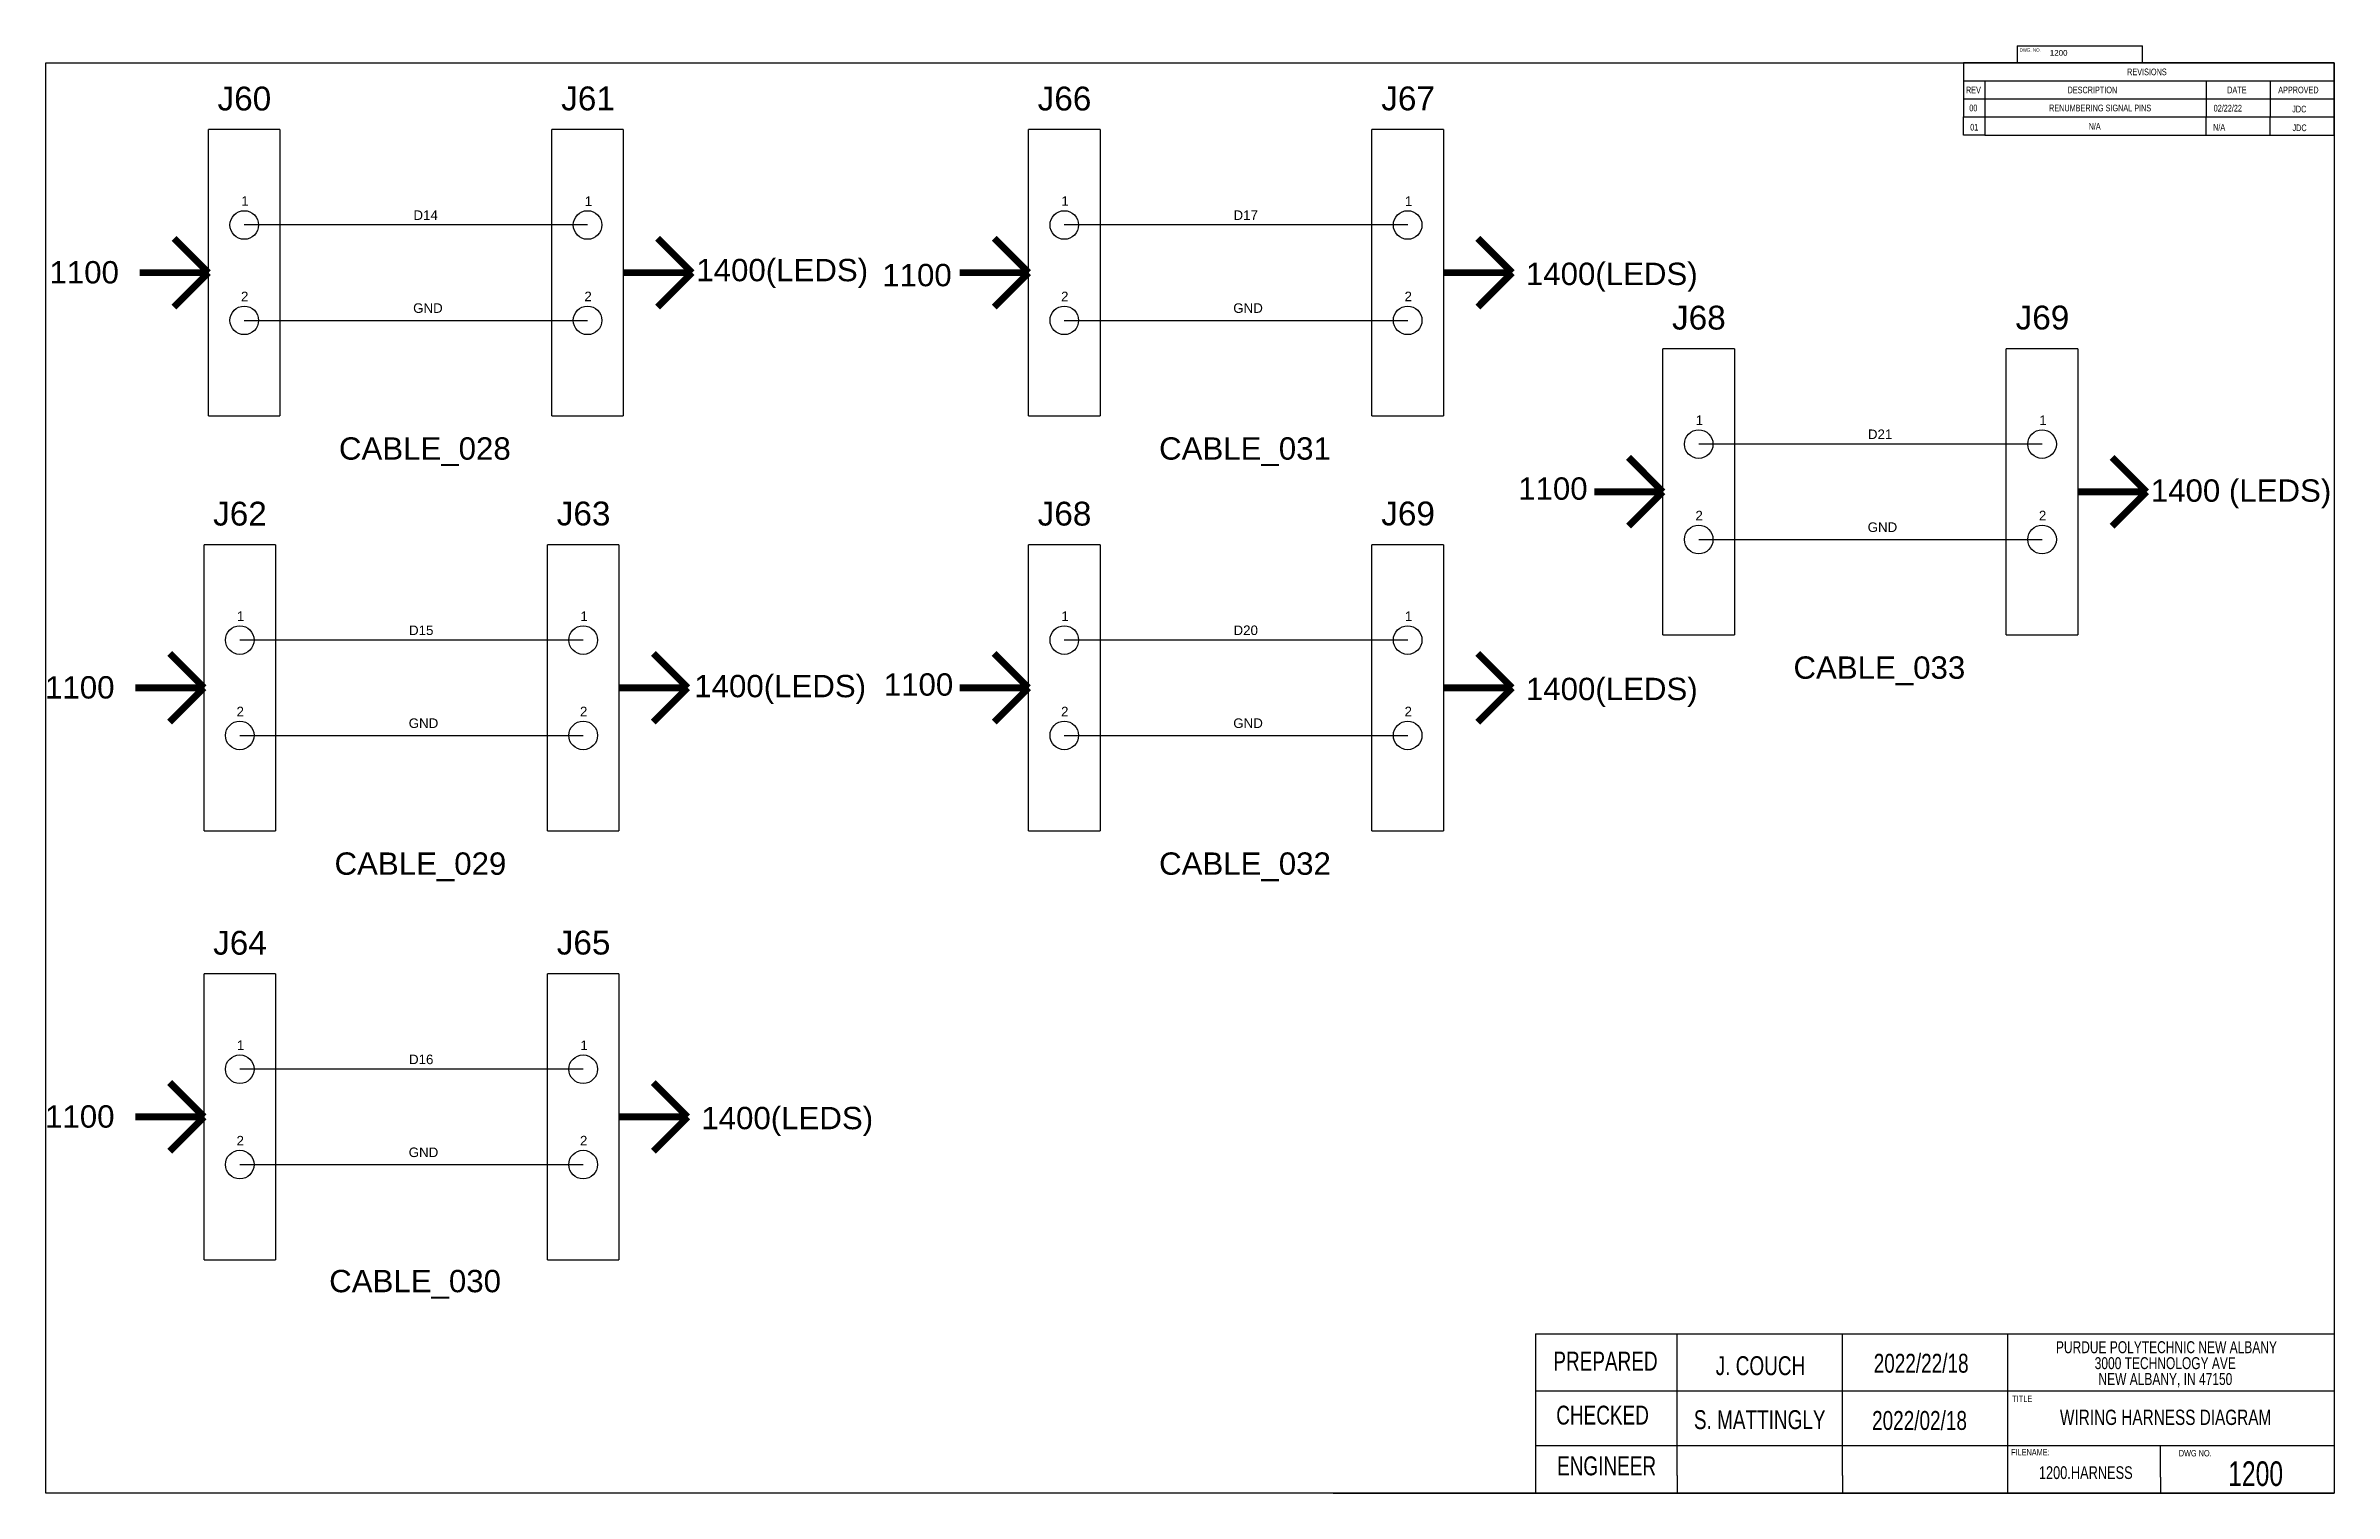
# Model space of a CAD drawing. Header units: inches. Extents: x 2.5 to 91.5, y 2.4 to 32.8.
# Drawn here: x 2.51 to 50.51, y 2.44 to 32.79 of the extents above; entities that cross this region are included whole.
import ezdxf

# ---------------------------------------------------------------- set-up
doc = ezdxf.new("R2010")
doc.units = ezdxf.units.IN
doc.header["$MEASUREMENT"] = 0
doc.layers.add('SLD-0', color=7, linetype='Continuous')
doc.styles.add('SLDTEXTSTYLE0', font='TXT', dxfattribs={"width": 0.75})
doc.styles.get("Standard").update_dxf_attribs({"font": 'arial.ttf'})

msp = doc.modelspace()

# ---------------------------------------------------------------- texts
for s, height, p in [('1400(LEDS)', 0.4687, (16.154, 27.855)), ('1100', 0.4687, (2.586, 27.809)), ('1100', 0.4687, (20.054, 27.75)), ('1400(LEDS)', 0.4687, (33.554, 27.776)), ('CABLE_028', 0.4687, (8.658, 24.113)), ('CABLE_031', 0.4687, (25.86, 24.113)), ('1100', 0.4687, (33.392, 23.273)), ('1400 (LEDS)', 0.46872, (46.661, 23.231)), ('CABLE_033', 0.4687, (39.166, 19.518)), ('1100', 0.4687, (2.494, 19.103)), ('1400(LEDS)', 0.4687, (16.111, 19.13)), ('1100', 0.4687, (20.086, 19.163)), ('1400(LEDS)', 0.4687, (33.554, 19.07)), ('CABLE_029', 0.4687, (8.565, 15.407)), ('CABLE_032', 0.4687, (25.86, 15.407)), ('1100', 0.4687, (2.494, 10.103)), ('1400(LEDS)', 0.4687, (16.259, 10.07)), ('CABLE_030', 0.4687, (8.453, 6.651))]:
    msp.add_text(s, height=height).set_placement(p)
at = {"attachment_point": 1}
for s, width, gutter_width, heights, insert, char_height in [('1200', 1.61993, 0.534, [0], (44.543, 32.705), 0.1195), ('J60', 0.24175, 1, [0.204], (6.111, 31.937), 0.5), ('J61', 0.24175, 1, [0.204], (13.319, 31.94), 0.5), ('J66', 0.24175, 1, [0.204], (23.313, 31.937), 0.5), ('J67', 0.24175, 1, [0.204], (30.52, 31.94), 0.5), ('1', 0.1052, 1, [0], (6.609, 29.637), 0.2), ('\\pxt1;D14', 1.23567, 1, [0], (10.22, 29.341), 0.2), ('1', 0.1052, 1, [0], (13.814, 29.635), 0.2), ('1', 0.1052, 1, [0], (23.81, 29.637), 0.2), ('D17', 1.23567, 1, [0], (27.421, 29.341), 0.2), ('1', 0.1052, 1, [0], (31.015, 29.635), 0.2), ('2', 0.1052, 1, [0], (6.603, 27.636), 0.2), ('\\pxt1;GND', 1.23567, 1, [0], (10.214, 27.392), 0.2), ('2', 0.1052, 1, [0], (13.806, 27.637), 0.2), ('2', 0.1052, 1, [0], (23.804, 27.636), 0.2), ('\\pxt1;GND', 1.23567, 1, [0], (27.416, 27.392), 0.2), ('2', 0.1052, 1, [0], (31.008, 27.637), 0.2), ('J68', 0.24175, 1, [0.204], (36.619, 27.342), 0.5), ('J69', 0.24175, 1, [0.204], (43.826, 27.344), 0.5), ('1', 0.1052, 1, [0], (37.116, 25.042), 0.2), ('1', 0.1052, 1, [0], (44.321, 25.04), 0.2), ('\\pxt1;D21', 1.23567, 1, [0], (40.727, 24.746), 0.2), ('J62', 0.24175, 1, [0.204], (6.019, 23.231), 0.5), ('J63', 0.24175, 1, [0.204], (13.226, 23.234), 0.5), ('J68', 0.24175, 1, [0.204], (23.313, 23.231), 0.5), ('J69', 0.24175, 1, [0.204], (30.52, 23.234), 0.5), ('2', 0.1052, 1, [0], (37.11, 23.04), 0.2), ('2', 0.1052, 1, [0], (44.314, 23.041), 0.2), ('\\pxt1;GND', 1.23567, 1, [0], (40.722, 22.797), 0.2), ('1', 0.1052, 1, [0], (6.516, 20.931), 0.2), ('1', 0.1052, 1, [0], (13.721, 20.929), 0.2), ('1', 0.1052, 1, [0], (23.81, 20.931), 0.2), ('1', 0.1052, 1, [0], (31.015, 20.929), 0.2), ('\\pxt1;D15', 1.23567, 1, [0], (10.127, 20.635), 0.2), ('\\pxt1;D20', 1.23567, 1, [0], (27.421, 20.635), 0.2), ('2', 0.1052, 1, [0], (6.51, 18.93), 0.2), ('2', 0.1052, 1, [0], (13.713, 18.931), 0.2), ('2', 0.1052, 1, [0], (23.804, 18.93), 0.2), ('2', 0.1052, 1, [0], (31.008, 18.931), 0.2), ('\\pxt1;GND', 1.23567, 1, [0], (10.121, 18.686), 0.2), ('\\pxt1;GND', 1.23567, 1, [0], (27.416, 18.686), 0.2), ('J64', 0.24175, 1, [0.204], (6.019, 14.231), 0.5), ('J65', 0.24175, 1, [0.204], (13.226, 14.234), 0.5), ('1', 0.1052, 1, [0], (6.516, 11.931), 0.2), ('D16', 1.23567, 1, [0], (10.127, 11.635), 0.2), ('1', 0.1052, 1, [0], (13.721, 11.929), 0.2), ('2', 0.1052, 1, [0], (6.51, 9.93), 0.2), ('\\pxt1;GND', 1.23567, 1, [0], (10.121, 9.686), 0.2), ('2', 0.1052, 1, [0], (13.713, 9.931), 0.2)]:
    msp.add_mtext_dynamic_manual_height_columns(s, width=width, gutter_width=gutter_width, heights=heights, dxfattribs=dict(at, insert=insert, char_height=char_height))
at = {"layer": 'SLD-0', "style": 'SLDTEXTSTYLE0'}
for s, insert, char_height, attachment_point in [('DWG. NO.', (44.131, 32.743), 0.0746, 2), ('PREPARED', (35.223, 5.404), 0.3964, 2), ('TITLE', (43.965, 4.483), 0.1337, 2), ('CHECKED', (35.162, 4.272), 0.3964, 2), ('S. MATTINGLY', (38.458, 4.177), 0.39641, 2), ('WIRING HARNESS DIAGRAM', (46.972, 4.188), 0.32077, 2), ('FILENAME:', (44.135, 3.362), 0.1337, 2), ('ENGINEER', (35.246, 3.208), 0.3964, 2), ('1200.HARNESS', (45.297, 3.001), 0.2673, 2), ('DWG NO.', (47.249, 3.341), 0.1337, 1)]:
    msp.add_mtext(s, dxfattribs=dict(at, insert=insert, char_height=char_height, attachment_point=attachment_point))
at = {"layer": 'SLD-0', "attachment_point": 2, "style": 'SLDTEXTSTYLE0'}
for s, insert, char_height, width in [('J. COUCH', (38.474, 5.309), 0.3964, 3.54431), ('2022/22/18', (41.844, 5.36), 0.3964, 2.52712), ('2022/02/18', (41.81, 4.16), 0.3964, 2.67577), ('1200', (48.86, 3.104), 0.5164, 1.77053)]:
    msp.add_mtext(s, dxfattribs=dict(at, insert=insert, char_height=char_height, width=width))

# ---------------------------------------------------------------- blocks, each defined once
blk = doc.blocks.new('SW_TABLEANNOTATION_0')
at = {"color": 0, "linetype": 'Continuous', "lineweight": 25}
for p, q in [((0, 0), (0, -0.338)), ((0, 0), (0.4, 0)), ((0, 0), (0, -1.015)), ((6.955, 0), (0, 0)), ((0.4, 0), (4.55, 0)), ((4.55, 0), (5.75, 0)), ((5.75, 0), (6.955, 0)), ((6.955, 0), (6.955, -0.338)), ((6.955, -1.015), (6.955, 0)), ((0, -0.338), (0, -0.677)), ((0, -0.338), (0.4, -0.338)), ((0.4, -0.338), (0.4, -0.677)), ((0.4, -0.338), (4.55, -0.338)), ((4.55, -0.338), (4.55, -0.677)), ((4.55, -0.338), (5.75, -0.338)), ((5.75, -0.338), (5.75, -0.677)), ((5.75, -0.338), (6.955, -0.338)), ((6.955, -0.338), (6.955, -0.677)), ((0, -0.677), (0.4, -0.677)), ((0, -0.677), (0, -1.015)), ((0, -0.677), (6.955, -0.677)), ((0.4, -0.677), (4.55, -0.677)), ((0.4, -0.677), (0.4, -1.015)), ((4.55, -0.677), (5.75, -0.677)), ((4.55, -0.677), (4.55, -1.015)), ((5.75, -0.677), (6.955, -0.677)), ((5.75, -0.677), (5.75, -1.015)), ((6.955, -0.677), (6.955, -1.015)), ((0, -1.015), (0.4, -1.015)), ((0, -1.015), (6.955, -1.015)), ((0.4, -1.015), (4.55, -1.015)), ((0.4, -1.015), (0.4, -1.354)), ((4.55, -1.015), (5.75, -1.015)), ((5.75, -1.015), (6.955, -1.015))]:
    blk.add_line(p, q, dxfattribs=at)
for p, q in [((0, -1.354), (0, -1.015)), ((4.55, -1.354), (4.55, -1.015)), ((5.75, -1.354), (5.75, -1.015)), ((6.955, -1.354), (6.955, -1.015)), ((0.4, -1.354), (0, -1.354)), ((0.4, -1.354), (4.55, -1.354)), ((4.55, -1.354), (5.75, -1.354)), ((5.75, -1.354), (6.955, -1.354))]:
    blk.add_line(p, q)
at = {"color": 0, "linetype": 'Continuous', "lineweight": 18, "char_height": 0.125, "attachment_point": 1, "style": 'SLDTEXTSTYLE0'}
for s, insert in [('REVISIONS', (3.069, -0.107)), ('REV', (0.046, -0.446)), ('00', (0.108, -0.784)), ('DESCRIPTION', (1.952, -0.446)), ('DATE', (4.946, -0.446)), ('APPROVED', (5.904, -0.446)), ('01', (0.125, -1.145))]:
    blk.add_mtext(s, dxfattribs=dict(at, insert=insert))
at = {"color": 0, "linetype": 'Continuous', "lineweight": 18, "char_height": 0.125, "width": 2.42309, "attachment_point": 1, "style": 'SLDTEXTSTYLE0'}
for s, insert in [('RENUMBERING SIGNAL PINS', (1.605, -0.784)), ('02/22/22', (4.693, -0.788)), ('JDC', (6.167, -0.805)), ('N/A', (2.346, -1.128)), ('N/A', (4.682, -1.145)), ('JDC', (6.172, -1.156))]:
    blk.add_mtext(s, dxfattribs=dict(at, insert=insert))
blk = doc.blocks.new('SW_NOTE_0_8')
at = {"layer": 'SLD-0', "color": 0, "char_height": 0.125, "attachment_point": 2, "style": 'SLDTEXTSTYLE0'}
for s, insert in [('PURDUE POLYTECHNIC NEW ALBANY', (1.434, 0.161)), ('3000 TECHNOLOGY AVE', (1.422, -0.006)), ('NEW ALBANY, IN 47150', (1.423, -0.172))]:
    blk.add_mtext(s, dxfattribs=dict(at, insert=insert))

# ---------------------------------------------------------------- linework, layer by layer
for p, q in [((43.861, 32.794), (43.861, 32.436)), ((2.508, 24.436), (2.508, 32.436)), ((2.508, 32.436), (50.508, 32.436)), ((50.508, 32.436), (50.508, 2.436)), ((7.421, 31.035), (5.921, 31.035)), ((5.921, 25.035), (5.921, 31.035)), ((14.622, 31.035), (13.122, 31.035)), ((13.122, 25.035), (13.122, 31.035)), ((24.622, 31.035), (23.122, 31.035)), ((23.122, 25.035), (23.122, 31.035)), ((31.824, 31.035), (30.324, 31.035)), ((30.324, 25.035), (30.324, 31.035)), ((37.928, 26.439), (36.428, 26.439)), ((36.428, 20.439), (36.428, 26.439)), ((45.13, 26.439), (43.63, 26.439)), ((43.63, 20.439), (43.63, 26.439)), ((5.921, 25.035), (7.421, 25.035)), ((13.122, 25.035), (14.622, 25.035)), ((23.122, 25.035), (24.622, 25.035)), ((30.324, 25.035), (31.824, 25.035)), ((2.508, 2.436), (2.508, 24.436)), ((7.328, 22.329), (5.828, 22.329)), ((5.828, 16.329), (5.828, 22.329)), ((14.53, 22.329), (13.03, 22.329)), ((13.03, 16.329), (13.03, 22.329)), ((24.622, 22.329), (23.122, 22.329)), ((23.122, 16.329), (23.122, 22.329)), ((31.824, 22.329), (30.324, 22.329)), ((30.324, 16.329), (30.324, 22.329)), ((36.428, 20.439), (37.928, 20.439)), ((43.63, 20.439), (45.13, 20.439)), ((5.828, 16.329), (7.328, 16.329)), ((13.03, 16.329), (14.53, 16.329)), ((23.122, 16.329), (24.622, 16.329)), ((30.324, 16.329), (31.824, 16.329)), ((7.328, 13.329), (5.828, 13.329)), ((5.828, 7.329), (5.828, 13.329)), ((14.53, 13.329), (13.03, 13.329)), ((13.03, 7.329), (13.03, 13.329)), ((5.828, 7.329), (7.328, 7.329)), ((13.03, 7.329), (14.53, 7.329)), ((33.755, 5.777), (33.755, 2.436)), ((40.324, 5.777), (50.508, 5.777)), ((36.508, 2.436), (2.508, 2.436)), ((29.508, 2.436), (50.508, 2.436)), ((50.508, 2.436), (36.05, 2.436)), ((36.728, 2.804), (36.728, 2.436)), ((40.196, 2.804), (40.196, 2.436)), ((46.865, 2.77), (46.865, 2.436)), ((50.508, 2.436), (50.508, 2.436))]:
    msp.add_line(p, q)
at = {"color": 152, "true_color": 0x2776bb}
for p, q in [((13.872, 29.035), (6.671, 29.035)), ((31.074, 29.035), (23.872, 29.035)), ((44.38, 24.439), (37.178, 24.439)), ((13.78, 20.329), (6.578, 20.329)), ((31.074, 20.329), (23.872, 20.329)), ((13.78, 11.329), (6.578, 11.329))]:
    msp.add_line(p, q, dxfattribs=at)
at = {"color": 18, "true_color": 0x000000}
for p, q in [((6.671, 27.035), (13.872, 27.035)), ((23.872, 27.035), (31.074, 27.035)), ((37.178, 22.439), (44.38, 22.439)), ((6.578, 18.329), (13.78, 18.329)), ((23.872, 18.329), (31.074, 18.329)), ((6.578, 9.329), (13.78, 9.329))]:
    msp.add_line(p, q, dxfattribs=at)
for points in [[(7.421, 31.035), (7.421, 25.035)], [(14.622, 31.035), (14.622, 25.035)], [(24.622, 31.035), (24.622, 25.035)], [(31.824, 31.035), (31.824, 25.035)], [(37.928, 26.439), (37.928, 20.439)], [(45.13, 26.439), (45.13, 20.439)], [(7.328, 22.329), (7.328, 16.329)], [(14.53, 22.329), (14.53, 16.329)], [(24.622, 22.329), (24.622, 16.329)], [(31.824, 22.329), (31.824, 16.329)], [(7.328, 13.329), (7.328, 7.329)], [(14.53, 13.329), (14.53, 7.329)]]:
    msp.add_lwpolyline(points)
at = {"const_width": 0.144}
for points in [[(5.921, 28.035), (5.199, 28.756)], [(16.065, 28.035), (15.343, 28.756)], [(23.122, 28.035), (22.401, 28.756)], [(33.266, 28.035), (32.545, 28.756)], [(5.921, 28.035), (4.478, 28.035)], [(5.921, 28.035), (5.199, 27.314)], [(16.065, 28.035), (14.622, 28.035)], [(16.065, 28.035), (15.343, 27.314)], [(23.122, 28.035), (21.68, 28.035)], [(23.122, 28.035), (22.401, 27.314)], [(33.266, 28.035), (31.824, 28.035)], [(33.266, 28.035), (32.545, 27.314)], [(36.428, 23.439), (35.707, 24.161)], [(46.572, 23.439), (45.851, 24.161)], [(36.428, 23.439), (34.986, 23.439)], [(36.428, 23.439), (35.707, 22.718)], [(46.572, 23.439), (45.13, 23.439)], [(46.572, 23.439), (45.851, 22.718)], [(5.828, 19.329), (5.107, 20.05)], [(15.972, 19.329), (15.251, 20.05)], [(23.122, 19.329), (22.401, 20.05)], [(33.266, 19.329), (32.545, 20.05)], [(5.828, 19.329), (4.386, 19.329)], [(5.828, 19.329), (5.107, 18.608)], [(15.972, 19.329), (14.53, 19.329)], [(15.972, 19.329), (15.251, 18.608)], [(23.122, 19.329), (21.68, 19.329)], [(23.122, 19.329), (22.401, 18.608)], [(33.266, 19.329), (31.824, 19.329)], [(33.266, 19.329), (32.545, 18.608)], [(5.828, 10.329), (5.107, 11.05)], [(15.972, 10.329), (15.251, 11.05)], [(5.828, 10.329), (4.386, 10.329)], [(5.828, 10.329), (5.107, 9.608)], [(15.972, 10.329), (14.53, 10.329)], [(15.972, 10.329), (15.251, 9.608)]]:
    msp.add_lwpolyline(points, dxfattribs=at)
for centre in [(6.671, 29.035), (13.872, 29.035), (23.872, 29.035), (31.074, 29.035), (6.671, 27.035), (13.872, 27.035), (23.872, 27.035), (31.074, 27.035), (37.178, 24.439), (44.38, 24.439), (37.178, 22.439), (44.38, 22.439), (6.578, 20.329), (13.78, 20.329), (23.872, 20.329), (31.074, 20.329), (6.578, 18.329), (13.78, 18.329), (23.872, 18.329), (31.074, 18.329), (6.578, 11.329), (13.78, 11.329), (6.578, 9.329), (13.78, 9.329)]:
    msp.add_circle(centre, 0.3)
at = {"layer": 'SLD-0', "color": 7, "linetype": 'Continuous', "lineweight": 25}
for p, q in [((43.861, 32.794), (46.49, 32.794)), ((46.49, 32.436), (46.49, 32.794)), ((33.755, 5.777), (43.665, 5.777)), ((33.755, 5.777), (43.665, 5.777)), ((36.728, 2.804), (36.728, 5.777)), ((40.196, 2.804), (40.196, 5.777)), ((43.665, 2.436), (43.665, 5.777)), ((33.755, 4.585), (43.665, 4.585)), ((43.665, 4.585), (50.508, 4.585)), ((33.755, 3.438), (43.665, 3.438)), ((43.665, 3.438), (50.508, 3.438)), ((46.865, 2.77), (46.865, 3.438))]:
    msp.add_line(p, q, dxfattribs=at)

# ---------------------------------------------------------------- block references
at = {"color": 7, "linetype": 'Continuous', "lineweight": 18, "xscale": 1.118033988749895, "yscale": 1.118033988749895, "zscale": 1.118033988749895}
msp.add_blockref('SW_TABLEANNOTATION_0', (42.733, 32.436), dxfattribs=at)
at = {"layer": 'SLD-0', "xscale": 2.004782487836321, "yscale": 2.004782487836321, "zscale": 1.603825990269057}
msp.add_blockref('SW_NOTE_0_8', (44.114, 5.301), dxfattribs=at)

msp.set_redraw_order([(e.dxf.handle, doc.entitydb.next_handle()) for e in msp.query("TEXT MTEXT ATTDEF DIMENSION ARC_DIMENSION")])  # texts and dimensions are drawn at this point

doc.saveas('drawing.dxf')
